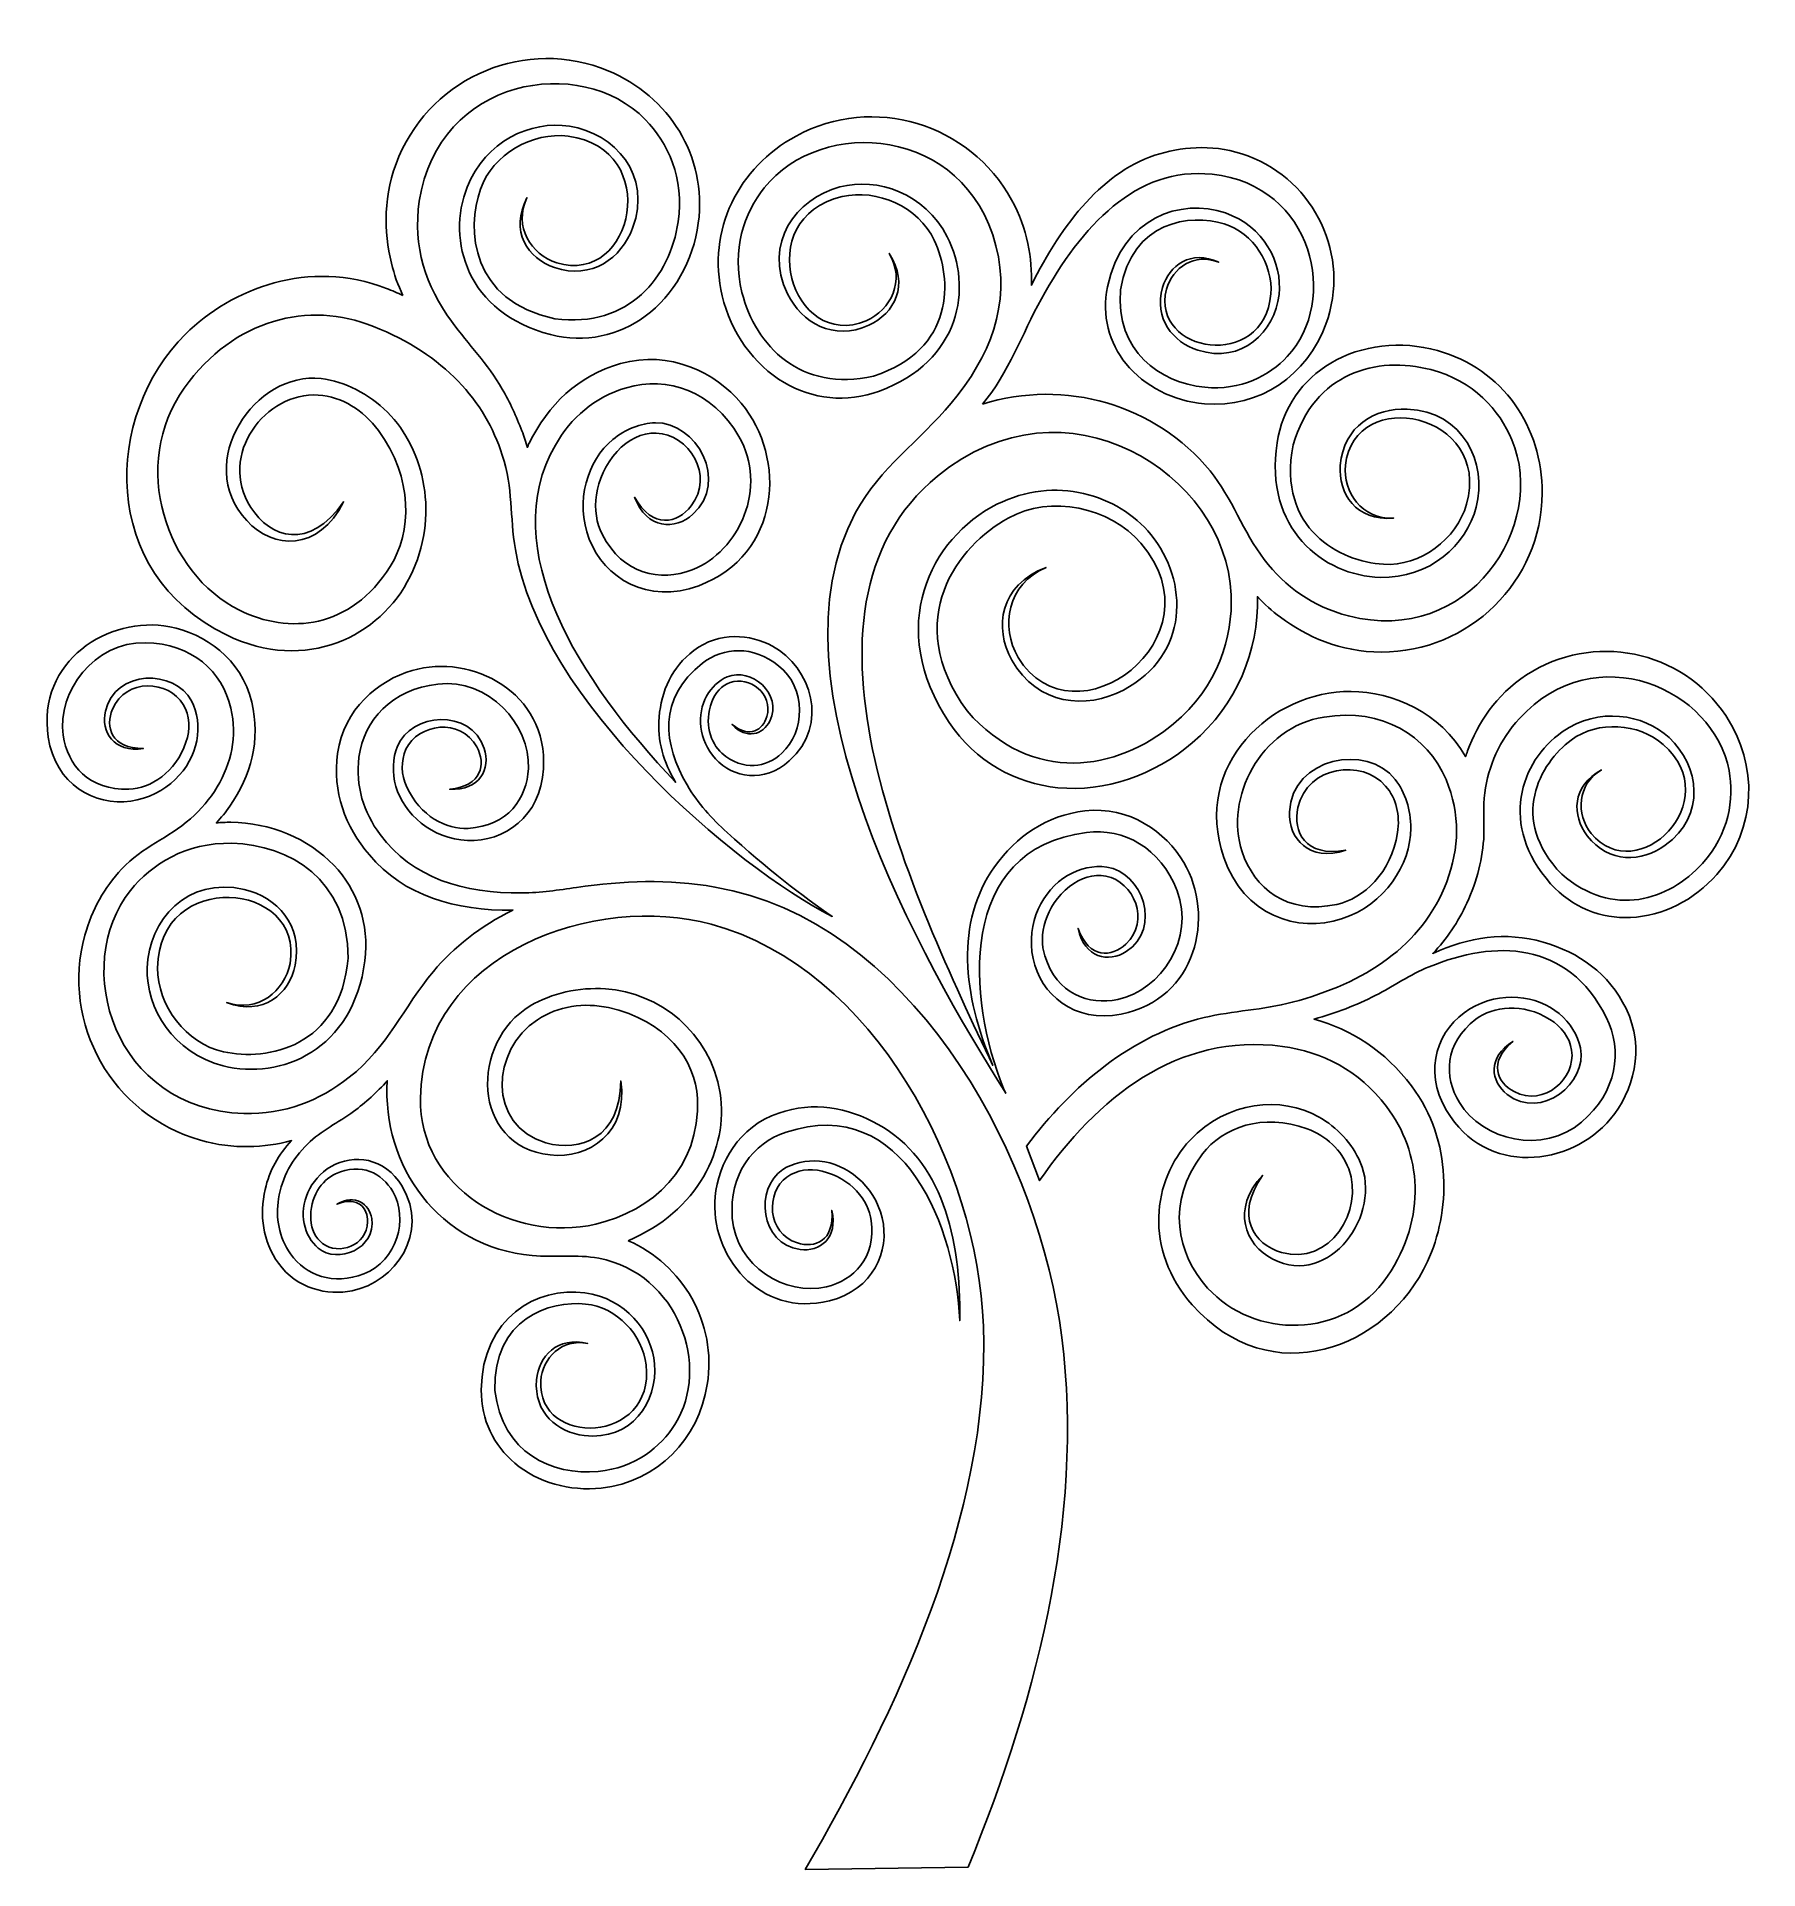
# Model space of a CAD drawing. Header units: centimetres. Extents: x -9.1 to 9.1, y -9.6 to 9.8.
import ezdxf

# ---------------------------------------------------------------- set-up
doc = ezdxf.new("R2010")
doc.units = ezdxf.units.CM
doc.header["$MEASUREMENT"] = 0
doc.layers.add('Camada 1', color=7, linetype='Continuous')

msp = doc.modelspace()

# ---------------------------------------------------------------- linework, layer by layer
at = {"layer": 'Camada 1'}
for points, knots in [([(-5.22925, 7.06088), (-5.28082, 7.16984), (-5.3213, 7.28292), (-5.349, 7.40016), (-5.349, 7.40016), (-5.42859, 7.7366), (-5.44195, 8.12197), (-5.27013, 8.52784), (-5.27013, 8.52784), (-4.91019, 9.37787), (-3.92255, 9.79448), (-3.06062, 9.43348), (-3.06062, 9.43348), (-2.4185, 9.16453), (-2.0147, 8.53681), (-2.10791, 7.82558), (-2.10791, 7.82558), (-2.16003, 7.42818), (-2.36691, 7.0631), (-2.66975, 6.84043), (-2.66975, 6.84043), (-2.94547, 6.63768), (-3.30202, 6.55418), (-3.66916, 6.64808), (-3.66916, 6.64808), (-4.55332, 6.87443), (-4.77046, 7.64275), (-4.54946, 8.20568), (-4.54946, 8.20568), (-4.35893, 8.69098), (-3.87771, 8.91244), (-3.46948, 8.84841), (-3.46948, 8.84841), (-2.99188, 8.77348), (-2.59405, 8.33401), (-2.80165, 7.77333), (-2.80165, 7.77333), (-2.91913, 7.45599), (-3.23377, 7.2231), (-3.62607, 7.35526), (-3.62607, 7.35526), (-3.90888, 7.45046), (-4.10264, 7.73954), (-3.91843, 8.09207), (-3.91843, 8.09207), (-4.06379, 7.7869), (-3.87422, 7.49348), (-3.60358, 7.40421), (-3.60358, 7.40421), (-2.78673, 7.15995), (-2.48524, 8.61383), (-3.48187, 8.74303), (-3.48187, 8.74303), (-3.86165, 8.79232), (-4.27887, 8.55285), (-4.40934, 8.18365), (-4.40934, 8.18365), (-4.56089, 7.75465), (-4.50906, 7.00395), (-3.62239, 6.81253), (-3.62239, 6.81253), (-2.83219, 6.71715), (-2.40695, 7.2565), (-2.32104, 7.83919), (-2.32104, 7.83919), (-2.25275, 8.30213), (-2.43203, 8.6762), (-2.66833, 8.91888), (-2.66833, 8.91888), (-3.34884, 9.61759), (-4.85567, 9.36222), (-5.05498, 8.05726), (-5.05498, 8.05726), (-5.12795, 7.57932), (-4.98611, 7.15836), (-4.71494, 6.78779), (-4.71494, 6.78779), (-4.52939, 6.53411), (-4.33794, 6.34795), (-4.17847, 6.07011), (-4.17847, 6.07011), (-4.09912, 5.93179), (-4.03033, 5.78494), (-3.97165, 5.63106), (-3.97165, 5.63106), (-3.9485, 5.57042), (-3.93006, 5.51231), (-3.91537, 5.45596), (-3.91537, 5.45596), (-3.90873, 5.47038), (-3.90259, 5.48485), (-3.8955, 5.49919), (-3.8955, 5.49919), (-3.69558, 5.9049), (-3.38176, 6.21322), (-2.93001, 6.34104), (-2.93001, 6.34104), (-2.40992, 6.48815), (-1.92615, 6.24674), (-1.65416, 5.92168), (-1.65416, 5.92168), (-1.17209, 5.3455), (-1.23628, 4.31852), (-2.10321, 3.9948), (-2.10321, 3.9948), (-2.64299, 3.79324), (-3.10217, 4.07698), (-3.25968, 4.48682), (-3.25968, 4.48682), (-3.41491, 4.89068), (-3.27765, 5.31835), (-3.01206, 5.53769), (-3.01206, 5.53769), (-2.87805, 5.64839), (-2.7161, 5.71184), (-2.56137, 5.7157), (-2.56137, 5.7157), (-2.12883, 5.7266), (-1.78011, 5.09716), (-2.16481, 4.74891), (-2.16481, 4.74891), (-2.3515, 4.57992), (-2.65141, 4.58884), (-2.7819, 4.93002), (-2.7819, 4.93002), (-2.58907, 4.58717), (-2.32679, 4.65252), (-2.18407, 4.83689), (-2.18407, 4.83689), (-1.93303, 5.16103), (-2.21119, 5.59802), (-2.55248, 5.60683), (-2.55248, 5.60683), (-2.708, 5.61085), (-2.85397, 5.53748), (-2.96452, 5.41403), (-2.96452, 5.41403), (-3.22154, 5.12706), (-3.24265, 4.77181), (-3.12369, 4.53874), (-3.12369, 4.53874), (-2.90385, 4.10797), (-2.50779, 4.03444), (-2.17151, 4.16396), (-2.17151, 4.16396), (-1.67338, 4.35581), (-1.36927, 5.0397), (-1.67928, 5.57146), (-1.67928, 5.57146), (-1.96077, 6.05414), (-2.43366, 6.21434), (-2.86824, 6.08658), (-2.86824, 6.08658), (-3.2082, 5.98665), (-3.45165, 5.76882), (-3.6182, 5.47926), (-3.6182, 5.47926), (-4.24545, 4.38881), (-3.3746, 2.9967), (-2.34828, 1.91977), (-2.34828, 1.91977), (-2.47592, 2.12956), (-2.54275, 2.35882), (-2.52203, 2.60586), (-2.52203, 2.60586), (-2.49872, 2.88513), (-2.38757, 3.13413), (-2.15598, 3.31029), (-2.15598, 3.31029), (-1.88933, 3.51293), (-1.55556, 3.48338), (-1.32503, 3.35754), (-1.32503, 3.35754), (-0.91641, 3.13444), (-0.72054, 2.52752), (-1.14726, 2.14432), (-1.14726, 2.14432), (-1.41295, 1.90577), (-1.74212, 1.96525), (-1.92585, 2.16591), (-1.92585, 2.16591), (-2.1069, 2.36371), (-2.12471, 2.6416), (-2.02121, 2.82824), (-2.02121, 2.82824), (-1.96898, 2.92243), (-1.8899, 2.99577), (-1.80161, 3.03308), (-1.80161, 3.03308), (-1.55457, 3.13738), (-1.2108, 2.85337), (-1.3538, 2.56535), (-1.3538, 2.56535), (-1.42312, 2.42557), (-1.59814, 2.36273), (-1.75075, 2.5299), (-1.75075, 2.5299), (-1.56181, 2.37589), (-1.42537, 2.47304), (-1.38475, 2.61179), (-1.38475, 2.61179), (-1.31344, 2.8556), (-1.5729, 3.0446), (-1.77186, 2.97236), (-1.77186, 2.97236), (-1.86237, 2.93939), (-1.92995, 2.86399), (-1.9658, 2.76773), (-1.9658, 2.76773), (-2.04896, 2.54392), (-1.98064, 2.33426), (-1.8592, 2.22676), (-1.8592, 2.22676), (-1.63475, 2.02814), (-1.3897, 2.07547), (-1.22502, 2.22639), (-1.22502, 2.22639), (-0.98121, 2.45004), (-0.96081, 2.91341), (-1.26013, 3.14984), (-1.26013, 3.14984), (-1.53188, 3.36444), (-1.84102, 3.34963), (-2.06269, 3.17746), (-2.06269, 3.17746), (-2.54005, 2.8067), (-2.4784, 2.31473), (-2.22697, 1.88992), (-2.22697, 1.88992), (-2.11079, 1.6936), (-1.969, 1.53842), (-1.80239, 1.38663), (-1.80239, 1.38663), (-1.39292, 1.01328), (-0.9957, 0.70557), (-0.69297, 0.50139), (-0.69297, 0.50139), (-1.72945, 1.03302), (-3.76796, 2.76207), (-4.04077, 4.37672), (-4.04077, 4.37672), (-4.10057, 4.73034), (-4.06331, 5.02032), (-4.17846, 5.37515), (-4.17846, 5.37515), (-4.36393, 5.94652), (-4.78425, 6.43274), (-5.54069, 6.73437), (-5.54069, 6.73437), (-6.22268, 7.00634), (-7.01016, 6.81938), (-7.53737, 6.08302), (-7.53737, 6.08302), (-8.11821, 5.27189), (-7.73094, 4.12206), (-6.95597, 3.73701), (-6.95597, 3.73701), (-6.43284, 3.47722), (-5.7826, 3.5359), (-5.36265, 4.19776), (-5.36265, 4.19776), (-5.13535, 4.55595), (-5.11561, 5.13237), (-5.48692, 5.63447), (-5.48692, 5.63447), (-5.64678, 5.85037), (-5.87125, 5.99089), (-6.12279, 6.00796), (-6.12279, 6.00796), (-6.675, 6.04537), (-7.18993, 5.38233), (-6.83394, 4.8212), (-6.83394, 4.8212), (-6.6314, 4.50206), (-6.21804, 4.35675), (-5.85496, 4.88094), (-5.85496, 4.88094), (-6.11729, 4.35019), (-6.60262, 4.38117), (-6.87821, 4.68203), (-6.87821, 4.68203), (-7.44646, 5.30227), (-6.78849, 6.2653), (-6.09192, 6.18243), (-6.09192, 6.18243), (-5.84295, 6.15266), (-5.59117, 6.02577), (-5.39162, 5.82678), (-5.39162, 5.82678), (-4.99612, 5.43266), (-4.83941, 4.72169), (-5.15111, 4.09339), (-5.15111, 4.09339), (-5.46721, 3.45574), (-6.25119, 3.06747), (-7.0918, 3.47432), (-7.0918, 3.47432), (-8.442, 4.12803), (-8.39003, 5.79501), (-7.52495, 6.65194), (-7.52495, 6.65194), (-7.03679, 7.13536), (-6.21947, 7.45178), (-5.40249, 7.13568), (-5.40249, 7.13568), (-5.343, 7.11261), (-5.28529, 7.08761), (-5.22925, 7.06088)], [0, 0, 0, 0, 0.01282051, 0.01282051, 0.01282051, 0.01282051, 0.02564103, 0.02564103, 0.02564103, 0.02564103, 0.03846154, 0.03846154, 0.03846154, 0.03846154, 0.05128205, 0.05128205, 0.05128205, 0.05128205, 0.06410256, 0.06410256, 0.06410256, 0.06410256, 0.07692308, 0.07692308, 0.07692308, 0.07692308, 0.08974359, 0.08974359, 0.08974359, 0.08974359, 0.1025641, 0.1025641, 0.1025641, 0.1025641, 0.11538462, 0.11538462, 0.11538462, 0.11538462, 0.12820513, 0.12820513, 0.12820513, 0.12820513, 0.14102564, 0.14102564, 0.14102564, 0.14102564, 0.15384615, 0.15384615, 0.15384615, 0.15384615, 0.16666667, 0.16666667, 0.16666667, 0.16666667, 0.17948718, 0.17948718, 0.17948718, 0.17948718, 0.19230769, 0.19230769, 0.19230769, 0.19230769, 0.20512821, 0.20512821, 0.20512821, 0.20512821, 0.21794872, 0.21794872, 0.21794872, 0.21794872, 0.23076923, 0.23076923, 0.23076923, 0.23076923, 0.24358974, 0.24358974, 0.24358974, 0.24358974, 0.25641026, 0.25641026, 0.25641026, 0.25641026, 0.26923077, 0.26923077, 0.26923077, 0.26923077, 0.28205128, 0.28205128, 0.28205128, 0.28205128, 0.29487179, 0.29487179, 0.29487179, 0.29487179, 0.30769231, 0.30769231, 0.30769231, 0.30769231, 0.32051282, 0.32051282, 0.32051282, 0.32051282, 0.33333333, 0.33333333, 0.33333333, 0.33333333, 0.34615385, 0.34615385, 0.34615385, 0.34615385, 0.35897436, 0.35897436, 0.35897436, 0.35897436, 0.37179487, 0.37179487, 0.37179487, 0.37179487, 0.38461538, 0.38461538, 0.38461538, 0.38461538, 0.3974359, 0.3974359, 0.3974359, 0.3974359, 0.41025641, 0.41025641, 0.41025641, 0.41025641, 0.42307692, 0.42307692, 0.42307692, 0.42307692, 0.43589744, 0.43589744, 0.43589744, 0.43589744, 0.44871795, 0.44871795, 0.44871795, 0.44871795, 0.46153846, 0.46153846, 0.46153846, 0.46153846, 0.47435897, 0.47435897, 0.47435897, 0.47435897, 0.48717949, 0.48717949, 0.48717949, 0.48717949, 0.5, 0.5, 0.5, 0.5, 0.51282051, 0.51282051, 0.51282051, 0.51282051, 0.52564103, 0.52564103, 0.52564103, 0.52564103, 0.53846154, 0.53846154, 0.53846154, 0.53846154, 0.55128205, 0.55128205, 0.55128205, 0.55128205, 0.56410256, 0.56410256, 0.56410256, 0.56410256, 0.57692308, 0.57692308, 0.57692308, 0.57692308, 0.58974359, 0.58974359, 0.58974359, 0.58974359, 0.6025641, 0.6025641, 0.6025641, 0.6025641, 0.61538462, 0.61538462, 0.61538462, 0.61538462, 0.62820513, 0.62820513, 0.62820513, 0.62820513, 0.64102564, 0.64102564, 0.64102564, 0.64102564, 0.65384615, 0.65384615, 0.65384615, 0.65384615, 0.66666667, 0.66666667, 0.66666667, 0.66666667, 0.67948718, 0.67948718, 0.67948718, 0.67948718, 0.69230769, 0.69230769, 0.69230769, 0.69230769, 0.70512821, 0.70512821, 0.70512821, 0.70512821, 0.71794872, 0.71794872, 0.71794872, 0.71794872, 0.73076923, 0.73076923, 0.73076923, 0.73076923, 0.74358974, 0.74358974, 0.74358974, 0.74358974, 0.75641026, 0.75641026, 0.75641026, 0.75641026, 0.76923077, 0.76923077, 0.76923077, 0.76923077, 0.78205128, 0.78205128, 0.78205128, 0.78205128, 0.79487179, 0.79487179, 0.79487179, 0.79487179, 0.80769231, 0.80769231, 0.80769231, 0.80769231, 0.82051282, 0.82051282, 0.82051282, 0.82051282, 0.83333333, 0.83333333, 0.83333333, 0.83333333, 0.84615385, 0.84615385, 0.84615385, 0.84615385, 0.85897436, 0.85897436, 0.85897436, 0.85897436, 0.87179487, 0.87179487, 0.87179487, 0.87179487, 0.88461538, 0.88461538, 0.88461538, 0.88461538, 0.8974359, 0.8974359, 0.8974359, 0.8974359, 0.91025641, 0.91025641, 0.91025641, 0.91025641, 0.92307692, 0.92307692, 0.92307692, 0.92307692, 0.93589744, 0.93589744, 0.93589744, 0.93589744, 0.94871795, 0.94871795, 0.94871795, 0.94871795, 0.96153846, 0.96153846, 0.96153846, 0.96153846, 0.97435897, 0.97435897, 0.97435897, 0.97435897, 1, 1, 1, 1]), ([(0.89342, 5.911), (1.17483, 6.25051), (1.30688, 6.6463), (1.51641, 7.02569), (1.51641, 7.02569), (1.93988, 7.7924), (2.51569, 8.42687), (3.31828, 8.34128), (3.31828, 8.34128), (4.39572, 8.22642), (4.66128, 7.00037), (4.11362, 6.41652), (4.11362, 6.41652), (3.92341, 6.21372), (3.62343, 6.05293), (3.24129, 6.09166), (3.24129, 6.09166), (2.76028, 6.14042), (2.30231, 6.46901), (2.35115, 7.12041), (2.35115, 7.12041), (2.47516, 7.85452), (3.08868, 7.92493), (3.4461, 7.81671), (3.4461, 7.81671), (3.75363, 7.72347), (3.96553, 7.39018), (3.93926, 7.07701), (3.93926, 7.07701), (3.87036, 6.25506), (2.66717, 6.44817), (2.83695, 7.12694), (2.83695, 7.12694), (2.90016, 7.35218), (3.13365, 7.5185), (3.38929, 7.41068), (3.38929, 7.41068), (3.09335, 7.54858), (2.86367, 7.37901), (2.79604, 7.14369), (2.79604, 7.14369), (2.70222, 6.81706), (2.90492, 6.56769), (3.16939, 6.48321), (3.16939, 6.48321), (3.63694, 6.33383), (3.98235, 6.67641), (4.02606, 7.07069), (4.02606, 7.07069), (4.06342, 7.40785), (3.8639, 7.79409), (3.459, 7.93231), (3.459, 7.93231), (2.98915, 8.09257), (2.36722, 7.88606), (2.21464, 7.15266), (2.21464, 7.15266), (2.15125, 6.8482), (2.23287, 6.55899), (2.40937, 6.34042), (2.40937, 6.34042), (2.60323, 6.10042), (2.91039, 5.94437), (3.23807, 5.91648), (3.23807, 5.91648), (3.82476, 5.86634), (4.32434, 6.2208), (4.52101, 6.75735), (4.52101, 6.75735), (4.7848, 7.47728), (4.40658, 8.27175), (3.69622, 8.53516), (3.69622, 8.53516), (3.3571, 8.66094), (3.04164, 8.63575), (2.76872, 8.55797), (2.76872, 8.55797), (2.17566, 8.38898), (1.7343, 7.82089), (1.41032, 7.1678), (1.41032, 7.1678), (1.4208, 7.45405), (1.37119, 7.76242), (1.2014, 8.07178), (1.2014, 8.07178), (0.75963, 8.87633), (-0.25942, 9.18896), (-1.0756, 8.74509), (-1.0756, 8.74509), (-1.68374, 8.41431), (-2.02008, 7.75258), (-1.85609, 7.05853), (-1.85609, 7.05853), (-1.7646, 6.67065), (-1.52314, 6.33032), (-1.20106, 6.14053), (-1.20106, 6.14053), (-0.9079, 5.9677), (-0.54661, 5.92106), (-0.19297, 6.05099), (-0.19297, 6.05099), (0.65883, 6.36394), (0.7962, 7.14592), (0.52093, 7.68051), (0.52093, 7.68051), (0.28352, 8.14136), (-0.21493, 8.31199), (-0.61236, 8.20743), (-0.61236, 8.20743), (-1.07715, 8.08522), (-1.42646, 7.61045), (-1.16457, 7.07665), (-1.16457, 7.07665), (-1.01635, 6.77458), (-0.68163, 6.57593), (-0.30684, 6.74619), (-0.30684, 6.74619), (-0.03678, 6.86888), (0.12581, 7.17434), (-0.09184, 7.50462), (-0.09184, 7.50462), (0.08257, 7.21734), (-0.0753, 6.90796), (-0.33407, 6.79236), (-0.33407, 6.79236), (-1.11753, 6.46838), (-1.56224, 7.87625), (-0.58934, 8.10459), (-0.58934, 8.10459), (-0.21863, 8.19151), (0.21838, 7.99664), (0.38443, 7.64456), (0.38443, 7.64456), (0.57758, 7.23549), (0.60202, 6.48764), (-0.25581, 6.20885), (-0.25581, 6.20885), (-1.02786, 6.03491), (-1.50292, 6.52561), (-1.64659, 7.09335), (-1.64659, 7.09335), (-1.76078, 7.54446), (-1.62119, 7.93258), (-1.41183, 8.19645), (-1.41183, 8.19645), (-0.80903, 8.95623), (0.70735, 8.85542), (1.03594, 7.5845), (1.03594, 7.5845), (1.19535, 6.96813), (0.97186, 6.41279), (0.56369, 5.92273), (0.56369, 5.92273), (0.22608, 5.51747), (-0.18574, 5.24664), (-0.44654, 4.76732), (-0.44654, 4.76732), (-1.42164, 2.97556), (0.26813, 0.0181), (1.13863, -1.36559), (1.13863, -1.36559), (1.13863, -1.36559), (1.11561, -1.31564), (1.11561, -1.31564), (1.11561, -1.31564), (0.73374, -0.37349), (0.61417, 1.21576), (1.99281, 1.38721), (1.99281, 1.38721), (2.38691, 1.43626), (2.77336, 1.23063), (2.94862, 0.77316), (2.94862, 0.77316), (3.14158, 0.26916), (2.78159, -0.27948), (2.32333, -0.375), (2.32333, -0.375), (2.01406, -0.43945), (1.68177, -0.31978), (1.55252, 0.08405), (1.55252, 0.08405), (1.48259, 0.3026), (1.55109, 0.60703), (1.81419, 0.8189), (1.81419, 0.8189), (1.9273, 0.91008), (2.06406, 0.95283), (2.19799, 0.92743), (2.19799, 0.92743), (2.49213, 0.8715), (2.67093, 0.45396), (2.40778, 0.20903), (2.40778, 0.20903), (2.25821, 0.06978), (2.02204, 0.05031), (1.90359, 0.37429), (1.90359, 0.37429), (1.96839, 0.06057), (2.22659, 0.01041), (2.41204, 0.13016), (2.41204, 0.13016), (2.79423, 0.37704), (2.58164, 0.97098), (2.2058, 1.02284), (2.2058, 1.02284), (2.07142, 1.04144), (1.92217, 1.00948), (1.79056, 0.93264), (1.79056, 0.93264), (1.52971, 0.78048), (1.35045, 0.42977), (1.42755, 0.05835), (1.42755, 0.05835), (1.50579, -0.31858), (1.86295, -0.62898), (2.35857, -0.53109), (2.35857, -0.53109), (3.15452, -0.37372), (3.35544, 0.50579), (3.01995, 1.07258), (3.01995, 1.07258), (2.83061, 1.39238), (2.44617, 1.66972), (1.9753, 1.61609), (1.9753, 1.61609), (1.56636, 1.56944), (1.25114, 1.34717), (1.02074, 1.02446), (1.02074, 1.02446), (0.60275, 0.4391), (0.68631, -0.32171), (1.00206, -1.07234), (1.00206, -1.07234), (0.18735, 0.66349), (-1.31, 3.72977), (0.41987, 5.15357), (0.41987, 5.15357), (1.76321, 6.25924), (3.46689, 5.18458), (3.52028, 3.90029), (3.52028, 3.90029), (3.53885, 3.4542), (3.38574, 2.92935), (2.91145, 2.53504), (2.91145, 2.53504), (2.31476, 2.0386), (1.42296, 1.88334), (0.73139, 2.67186), (0.73139, 2.67186), (0.02953, 3.63963), (0.63889, 4.42205), (1.16486, 4.70981), (1.16486, 4.70981), (1.61754, 4.95743), (2.23777, 4.82551), (2.56715, 4.44324), (2.56715, 4.44324), (3.43178, 3.43975), (1.85714, 2.27794), (1.27019, 3.236), (1.27019, 3.236), (1.08308, 3.56176), (1.1551, 4.01649), (1.56621, 4.18821), (1.56621, 4.18821), (1.07528, 4.00414), (1.01138, 3.54996), (1.20505, 3.20788), (1.20505, 3.20788), (1.47397, 2.73309), (1.98756, 2.68493), (2.38205, 2.89303), (2.38205, 2.89303), (3.07896, 3.26085), (3.07497, 4.04206), (2.67214, 4.53559), (2.67214, 4.53559), (2.32763, 4.95755), (1.66058, 5.16345), (1.04678, 4.8547), (1.04678, 4.8547), (0.33476, 4.49656), (-0.12792, 3.55136), (0.5409, 2.55166), (0.5409, 2.55166), (0.81858, 2.13656), (1.24205, 1.90491), (1.69094, 1.86144), (1.69094, 1.86144), (2.18407, 1.81355), (2.70826, 1.99005), (3.1089, 2.33425), (3.1089, 2.33425), (3.58335, 2.74181), (3.8119, 3.30493), (3.79827, 3.87936), (3.79827, 3.87936), (3.8719, 3.79964), (3.95236, 3.72701), (4.03994, 3.66267), (4.03994, 3.66267), (4.31831, 3.45783), (4.66772, 3.29471), (5.10843, 3.29403), (5.10843, 3.29403), (6.03159, 3.29265), (6.80139, 4.03851), (6.80645, 4.97289), (6.80645, 4.97289), (6.81026, 5.66909), (6.39068, 6.28636), (5.69964, 6.47887), (5.69964, 6.47887), (5.31351, 6.58637), (4.8966, 6.53893), (4.57318, 6.34729), (4.57318, 6.34729), (4.27867, 6.17296), (4.06224, 5.87739), (4.00515, 5.50285), (4.00515, 5.50285), (3.86733, 4.60067), (4.48952, 4.10016), (5.09399, 4.08331), (5.09399, 4.08331), (5.61519, 4.06876), (6.00733, 4.42489), (6.10806, 4.8257), (6.10806, 4.8257), (6.22604, 5.29449), (5.97733, 5.83257), (5.38009, 5.86091), (5.38009, 5.86091), (5.04203, 5.87697), (4.70461, 5.67851), (4.67265, 5.26581), (4.67265, 5.26581), (4.64966, 4.96834), (4.83995, 4.6769), (5.23634, 4.70847), (5.23634, 4.70847), (4.89873, 4.69413), (4.70275, 4.9834), (4.72657, 5.2674), (4.72657, 5.2674), (4.82137, 6.11468), (6.27737, 5.82321), (6.00625, 4.85544), (6.00625, 4.85544), (5.90304, 4.48666), (5.51942, 4.19639), (5.12849, 4.22086), (5.12849, 4.22086), (4.67441, 4.24922), (4.0038, 4.59069), (4.17464, 5.48157), (4.17464, 5.48157), (4.3961, 6.24611), (5.05882, 6.42634), (5.6286, 6.27744), (5.6286, 6.27744), (6.08146, 6.15909), (6.35552, 5.84778), (6.48633, 5.53531), (6.48633, 5.53531), (6.86307, 4.63567), (6.03844, 3.3489), (4.75955, 3.67619), (4.75955, 3.67619), (4.38069, 3.77311), (4.09113, 3.9848), (3.86994, 4.27097), (3.86994, 4.27097), (3.6428, 4.56492), (3.53543, 4.91899), (3.29722, 5.20802), (3.29722, 5.20802), (2.72227, 5.90574), (1.76337, 6.18911), (0.89342, 5.911)], [0, 0, 0, 0, 0.01041667, 0.01041667, 0.01041667, 0.01041667, 0.02083333, 0.02083333, 0.02083333, 0.02083333, 0.03125, 0.03125, 0.03125, 0.03125, 0.04166667, 0.04166667, 0.04166667, 0.04166667, 0.05208333, 0.05208333, 0.05208333, 0.05208333, 0.0625, 0.0625, 0.0625, 0.0625, 0.07291667, 0.07291667, 0.07291667, 0.07291667, 0.08333333, 0.08333333, 0.08333333, 0.08333333, 0.09375, 0.09375, 0.09375, 0.09375, 0.10416667, 0.10416667, 0.10416667, 0.10416667, 0.11458333, 0.11458333, 0.11458333, 0.11458333, 0.125, 0.125, 0.125, 0.125, 0.13541667, 0.13541667, 0.13541667, 0.13541667, 0.14583333, 0.14583333, 0.14583333, 0.14583333, 0.15625, 0.15625, 0.15625, 0.15625, 0.16666667, 0.16666667, 0.16666667, 0.16666667, 0.17708333, 0.17708333, 0.17708333, 0.17708333, 0.1875, 0.1875, 0.1875, 0.1875, 0.19791667, 0.19791667, 0.19791667, 0.19791667, 0.20833333, 0.20833333, 0.20833333, 0.20833333, 0.21875, 0.21875, 0.21875, 0.21875, 0.22916667, 0.22916667, 0.22916667, 0.22916667, 0.23958333, 0.23958333, 0.23958333, 0.23958333, 0.25, 0.25, 0.25, 0.25, 0.26041667, 0.26041667, 0.26041667, 0.26041667, 0.27083333, 0.27083333, 0.27083333, 0.27083333, 0.28125, 0.28125, 0.28125, 0.28125, 0.29166667, 0.29166667, 0.29166667, 0.29166667, 0.30208333, 0.30208333, 0.30208333, 0.30208333, 0.3125, 0.3125, 0.3125, 0.3125, 0.32291667, 0.32291667, 0.32291667, 0.32291667, 0.33333333, 0.33333333, 0.33333333, 0.33333333, 0.34375, 0.34375, 0.34375, 0.34375, 0.35416667, 0.35416667, 0.35416667, 0.35416667, 0.36458333, 0.36458333, 0.36458333, 0.36458333, 0.375, 0.375, 0.375, 0.375, 0.38541667, 0.38541667, 0.38541667, 0.38541667, 0.39583333, 0.39583333, 0.39583333, 0.39583333, 0.40625, 0.40625, 0.40625, 0.40625, 0.41666667, 0.41666667, 0.41666667, 0.41666667, 0.42708333, 0.42708333, 0.42708333, 0.42708333, 0.4375, 0.4375, 0.4375, 0.4375, 0.44791667, 0.44791667, 0.44791667, 0.44791667, 0.45833333, 0.45833333, 0.45833333, 0.45833333, 0.46875, 0.46875, 0.46875, 0.46875, 0.47916667, 0.47916667, 0.47916667, 0.47916667, 0.48958333, 0.48958333, 0.48958333, 0.48958333, 0.5, 0.5, 0.5, 0.5, 0.51041667, 0.51041667, 0.51041667, 0.51041667, 0.52083333, 0.52083333, 0.52083333, 0.52083333, 0.53125, 0.53125, 0.53125, 0.53125, 0.54166667, 0.54166667, 0.54166667, 0.54166667, 0.55208333, 0.55208333, 0.55208333, 0.55208333, 0.5625, 0.5625, 0.5625, 0.5625, 0.57291667, 0.57291667, 0.57291667, 0.57291667, 0.58333333, 0.58333333, 0.58333333, 0.58333333, 0.59375, 0.59375, 0.59375, 0.59375, 0.60416667, 0.60416667, 0.60416667, 0.60416667, 0.61458333, 0.61458333, 0.61458333, 0.61458333, 0.625, 0.625, 0.625, 0.625, 0.63541667, 0.63541667, 0.63541667, 0.63541667, 0.64583333, 0.64583333, 0.64583333, 0.64583333, 0.65625, 0.65625, 0.65625, 0.65625, 0.66666667, 0.66666667, 0.66666667, 0.66666667, 0.67708333, 0.67708333, 0.67708333, 0.67708333, 0.6875, 0.6875, 0.6875, 0.6875, 0.69791667, 0.69791667, 0.69791667, 0.69791667, 0.70833333, 0.70833333, 0.70833333, 0.70833333, 0.71875, 0.71875, 0.71875, 0.71875, 0.72916667, 0.72916667, 0.72916667, 0.72916667, 0.73958333, 0.73958333, 0.73958333, 0.73958333, 0.75, 0.75, 0.75, 0.75, 0.76041667, 0.76041667, 0.76041667, 0.76041667, 0.77083333, 0.77083333, 0.77083333, 0.77083333, 0.78125, 0.78125, 0.78125, 0.78125, 0.79166667, 0.79166667, 0.79166667, 0.79166667, 0.80208333, 0.80208333, 0.80208333, 0.80208333, 0.8125, 0.8125, 0.8125, 0.8125, 0.82291667, 0.82291667, 0.82291667, 0.82291667, 0.83333333, 0.83333333, 0.83333333, 0.83333333, 0.84375, 0.84375, 0.84375, 0.84375, 0.85416667, 0.85416667, 0.85416667, 0.85416667, 0.86458333, 0.86458333, 0.86458333, 0.86458333, 0.875, 0.875, 0.875, 0.875, 0.88541667, 0.88541667, 0.88541667, 0.88541667, 0.89583333, 0.89583333, 0.89583333, 0.89583333, 0.90625, 0.90625, 0.90625, 0.90625, 0.91666667, 0.91666667, 0.91666667, 0.91666667, 0.92708333, 0.92708333, 0.92708333, 0.92708333, 0.9375, 0.9375, 0.9375, 0.9375, 0.94791667, 0.94791667, 0.94791667, 0.94791667, 0.95833333, 0.95833333, 0.95833333, 0.95833333, 0.96875, 0.96875, 0.96875, 0.96875, 0.97916667, 0.97916667, 0.97916667, 0.97916667, 1, 1, 1, 1]), ([(-2.84977, -2.92328), (-2.27459, -3.17421), (-1.90973, -3.78976), (-2.01342, -4.44212), (-2.01342, -4.44212), (-2.10502, -5.01804), (-2.53571, -5.47116), (-3.13311, -5.53628), (-3.13311, -5.53628), (-3.46678, -5.57266), (-3.80497, -5.4767), (-4.04627, -5.27437), (-4.04627, -5.27437), (-4.26593, -5.09017), (-4.40457, -4.81656), (-4.40092, -4.49914), (-4.40092, -4.49914), (-4.39208, -3.73479), (-3.80981, -3.40567), (-3.30785, -3.47393), (-3.30785, -3.47393), (-2.87518, -3.5328), (-2.59951, -3.88049), (-2.57064, -4.22543), (-2.57064, -4.22543), (-2.53691, -4.62897), (-2.81564, -5.03987), (-3.31309, -4.98209), (-3.31309, -4.98209), (-3.59477, -4.94944), (-3.84668, -4.73947), (-3.81688, -4.39397), (-3.81688, -4.39397), (-3.79545, -4.14497), (-3.5986, -3.93005), (-3.27515, -4.00998), (-3.27515, -4.00998), (-3.55235, -3.95217), (-3.75362, -4.16471), (-3.77257, -4.40265), (-3.77257, -4.40265), (-3.80943, -5.11581), (-2.56639, -5.07289), (-2.65883, -4.23623), (-2.65883, -4.23623), (-2.69402, -3.91738), (-2.97165, -3.62528), (-3.29801, -3.59237), (-3.29801, -3.59237), (-3.67721, -3.55403), (-4.27789, -3.74506), (-4.25784, -4.50463), (-4.25784, -4.50463), (-4.17876, -5.16664), (-3.65552, -5.40575), (-3.16429, -5.36016), (-3.16429, -5.36016), (-2.77398, -5.32394), (-2.50508, -5.10381), (-2.35445, -4.8634), (-2.35445, -4.8634), (-1.97268, -4.25406), (-2.31966, -3.27026), (-3.15947, -3.10916), (-3.15947, -3.10916), (-3.39209, -3.06463), (-3.62791, -3.10252), (-3.86212, -3.08093), (-3.86212, -3.08093), (-4.8578, -2.98888), (-5.45224, -2.12237), (-5.39326, -1.23438), (-5.39326, -1.23438), (-5.50367, -1.35619), (-5.62207, -1.46515), (-5.74899, -1.55791), (-5.74899, -1.55791), (-5.91258, -1.67753), (-6.08853, -1.75815), (-6.23574, -1.90261), (-6.23574, -1.90261), (-6.39669, -2.06051), (-6.50651, -2.25109), (-6.54186, -2.48009), (-6.54186, -2.48009), (-6.57337, -2.68411), (-6.54006, -2.88337), (-6.41452, -3.06297), (-6.41452, -3.06297), (-6.25413, -3.2925), (-5.96393, -3.39791), (-5.64165, -3.27363), (-5.64165, -3.27363), (-5.28653, -3.13679), (-5.1691, -2.68914), (-5.33542, -2.40413), (-5.33542, -2.40413), (-5.44771, -2.21162), (-5.66726, -2.09414), (-5.93981, -2.21712), (-5.93981, -2.21712), (-6.08732, -2.28369), (-6.21434, -2.46329), (-6.20119, -2.70104), (-6.20119, -2.70104), (-6.1955, -2.80335), (-6.15341, -2.89524), (-6.07678, -2.9534), (-6.07678, -2.9534), (-5.90866, -3.08093), (-5.60548, -2.97756), (-5.60146, -2.72414), (-5.60146, -2.72414), (-5.59916, -2.57994), (-5.70052, -2.44707), (-5.92605, -2.53798), (-5.92605, -2.53798), (-5.73124, -2.42381), (-5.58302, -2.53541), (-5.55823, -2.689), (-5.55823, -2.689), (-5.50701, -3.00581), (-5.91854, -3.17485), (-6.12312, -3.00253), (-6.12312, -3.00253), (-6.19633, -2.94083), (-6.25001, -2.84764), (-6.27192, -2.74247), (-6.27192, -2.74247), (-6.31539, -2.53393), (-6.21638, -2.27455), (-5.98543, -2.13948), (-5.98543, -2.13948), (-5.75109, -2.00253), (-5.41986, -2.04301), (-5.23711, -2.34882), (-5.23711, -2.34882), (-4.94369, -2.8401), (-5.30953, -3.36056), (-5.7648, -3.45237), (-5.7648, -3.45237), (-6.02168, -3.50423), (-6.3485, -3.43388), (-6.5427, -3.16194), (-6.5427, -3.16194), (-6.71132, -2.92567), (-6.74376, -2.65561), (-6.68348, -2.38253), (-6.68348, -2.38253), (-6.63932, -2.18224), (-6.54127, -2.01132), (-6.40434, -1.8663), (-6.40434, -1.8663), (-6.69202, -1.94208), (-7.01545, -1.96189), (-7.36734, -1.86188), (-7.36734, -1.86188), (-8.29185, -1.59907), (-8.84924, -0.63194), (-8.58694, 0.30511), (-8.58694, 0.30511), (-8.5122, 0.57189), (-8.37879, 0.80949), (-8.20083, 1.00094), (-8.20083, 1.00094), (-7.97477, 1.24401), (-7.71085, 1.32199), (-7.47159, 1.53373), (-7.47159, 1.53373), (-7.36248, 1.63038), (-7.26635, 1.74317), (-7.19095, 1.86893), (-7.19095, 1.86893), (-7.04043, 2.12005), (-6.97762, 2.39955), (-7.0463, 2.70255), (-7.0463, 2.70255), (-7.13412, 3.08985), (-7.45884, 3.38356), (-7.94861, 3.3928), (-7.94861, 3.3928), (-8.48817, 3.40307), (-8.88187, 2.87803), (-8.81605, 2.41469), (-8.81605, 2.41469), (-8.77147, 2.10182), (-8.54602, 1.83009), (-8.12234, 1.84576), (-8.12234, 1.84576), (-7.89303, 1.85425), (-7.63006, 2.0221), (-7.5201, 2.34151), (-7.5201, 2.34151), (-7.47287, 2.47893), (-7.47904, 2.62202), (-7.54846, 2.73939), (-7.54846, 2.73939), (-7.70107, 2.99694), (-8.15446, 3.02324), (-8.29541, 2.69261), (-8.29541, 2.69261), (-8.37553, 2.50452), (-8.31361, 2.27579), (-7.9687, 2.27454), (-7.9687, 2.27454), (-8.28567, 2.22877), (-8.42063, 2.45462), (-8.37097, 2.66967), (-8.37097, 2.66967), (-8.26873, 3.11301), (-7.63784, 3.11491), (-7.46133, 2.77908), (-7.46133, 2.77908), (-7.39825, 2.65901), (-7.37764, 2.50786), (-7.40511, 2.35792), (-7.40511, 2.35792), (-7.45956, 2.06085), (-7.72846, 1.77316), (-8.10401, 1.71945), (-8.10401, 1.71945), (-8.48504, 1.665), (-8.8984, 1.89532), (-8.9747, 2.39469), (-8.9747, 2.39469), (-9.0972, 3.19683), (-8.33827, 3.68459), (-7.69121, 3.56163), (-7.69121, 3.56163), (-7.32616, 3.49228), (-6.93461, 3.22495), (-6.82507, 2.76396), (-6.82507, 2.76396), (-6.73006, 2.36346), (-6.83198, 1.99143), (-7.05722, 1.66507), (-7.05722, 1.66507), (-7.10064, 1.60213), (-7.14787, 1.54381), (-7.19859, 1.48989), (-7.19859, 1.48989), (-7.14906, 1.49423), (-7.09879, 1.49627), (-7.0477, 1.49592), (-7.0477, 1.49592), (-6.63043, 1.49309), (-6.22638, 1.32622), (-5.95748, 1.04182), (-5.95748, 1.04182), (-5.71263, 0.78298), (-5.58058, 0.42521), (-5.63045, 0.03378), (-5.63045, 0.03378), (-5.75078, -0.90885), (-6.51699, -1.23204), (-7.12701, -1.07588), (-7.12701, -1.07588), (-7.65303, -0.94123), (-7.94359, -0.47244), (-7.92981, -0.04218), (-7.92981, -0.04218), (-7.91383, 0.46079), (-7.51068, 0.92842), (-6.90466, 0.78573), (-6.90466, 0.78573), (-6.56157, 0.70508), (-6.28059, 0.40989), (-6.36679, -0.01244), (-6.36679, -0.01244), (-6.42897, -0.31684), (-6.70268, -0.55433), (-7.09064, -0.40926), (-7.09064, -0.40926), (-6.75666, -0.52025), (-6.47776, -0.28655), (-6.42021, 0.00457), (-6.42021, 0.00457), (-6.2727, 0.88), (-7.81377, 1.00483), (-7.81941, -0.04163), (-7.81941, -0.04163), (-7.82158, -0.4403), (-7.52054, -0.84086), (-7.12223, -0.92822), (-7.12223, -0.92822), (-6.65942, -1.02977), (-5.89044, -0.8798), (-5.80638, 0.06103), (-5.80638, 0.06103), (-5.80929, 0.88973), (-6.42114, 1.25999), (-7.03434, 1.27399), (-7.03434, 1.27399), (-7.52144, 1.28505), (-7.88503, 1.05182), (-8.10543, 0.77641), (-8.10543, 0.77641), (-8.74014, -0.01644), (-8.28283, -1.54078), (-6.90869, -1.57928), (-6.90869, -1.57928), (-6.4776, -1.59132), (-6.11005, -1.4458), (-5.79466, -1.19767), (-5.79466, -1.19767), (-5.38323, -0.87414), (-5.22567, -0.45946), (-4.90648, -0.0797), (-4.90648, -0.0797), (-4.69275, 0.17451), (-4.41137, 0.39996), (-4.06717, 0.56789), (-4.06717, 0.56789), (-4.67449, 0.55905), (-5.21962, 0.71881), (-5.58302, 1.15106), (-5.58302, 1.15106), (-5.83821, 1.45448), (-5.97505, 1.81519), (-5.91841, 2.22291), (-5.91841, 2.22291), (-5.85316, 2.69228), (-5.48881, 2.99555), (-5.13194, 3.09929), (-5.13194, 3.09929), (-4.49953, 3.28315), (-3.69769, 2.86958), (-3.74346, 2.05953), (-3.74346, 2.05953), (-3.77198, 1.55515), (-4.16158, 1.28652), (-4.5461, 1.30457), (-4.5461, 1.30457), (-4.92504, 1.32235), (-5.22002, 1.58331), (-5.30241, 1.87382), (-5.30241, 1.87382), (-5.34403, 2.02048), (-5.33792, 2.17283), (-5.28648, 2.2984), (-5.28648, 2.2984), (-5.14268, 2.6495), (-4.51443, 2.70753), (-4.37055, 2.27586), (-4.37055, 2.27586), (-4.30065, 2.06652), (-4.41357, 1.82893), (-4.73348, 1.84435), (-4.73348, 1.84435), (-4.39024, 1.87835), (-4.35028, 2.11192), (-4.44797, 2.2915), (-4.44797, 2.2915), (-4.61968, 2.60728), (-5.06852, 2.53807), (-5.19597, 2.26711), (-5.19597, 2.26711), (-5.25394, 2.14371), (-5.24653, 2.00067), (-5.18642, 1.86833), (-5.18642, 1.86833), (-5.04667, 1.56083), (-4.76888, 1.41875), (-4.53986, 1.43203), (-4.53986, 1.43203), (-4.11655, 1.45672), (-3.91793, 1.74866), (-3.90333, 2.0643), (-3.90333, 2.0643), (-3.88174, 2.53185), (-4.32357, 3.01709), (-4.85972, 2.95565), (-4.85972, 2.95565), (-5.34645, 2.89988), (-5.64172, 2.57666), (-5.69236, 2.1828), (-5.69236, 2.1828), (-5.73202, 1.87459), (-5.64302, 1.6023), (-5.46921, 1.36667), (-5.46921, 1.36667), (-5.13081, 0.90735), (-4.58619, 0.74138), (-3.9696, 0.74961), (-3.9696, 0.74961), (-3.77476, 0.75218), (-3.58455, 0.77919), (-3.3945, 0.80724), (-3.3945, 0.80724), (-2.89886, 0.88061), (-2.43081, 0.89797), (-1.93199, 0.81203), (-1.93199, 0.81203), (0.09959, 0.46196), (1.4175, -1.89421), (1.70624, -3.76801), (1.70624, -3.76801), (1.99895, -5.6683), (1.50238, -7.70075), (0.74096, -9.54093), (0.74096, -9.54093), (0.74096, -9.54093), (-0.97838, -9.56384), (-0.97838, -9.56384), (-0.97838, -9.56384), (-0.01508, -7.90477), (0.97589, -5.81911), (0.90368, -3.82632), (0.90368, -3.82632), (0.84296, -2.15016), (-0.24228, -0.0508), (-1.97388, 0.42027), (-1.97388, 0.42027), (-3.1781, 0.74796), (-5.01336, 0.13161), (-5.04236, -1.41768), (-5.04236, -1.41768), (-5.06011, -2.36552), (-4.06634, -2.95364), (-3.19049, -2.74782), (-3.19049, -2.74782), (-2.59925, -2.60894), (-2.08596, -2.16076), (-2.11692, -1.42104), (-2.11692, -1.42104), (-2.13364, -1.02078), (-2.45183, -0.59244), (-3.05595, -0.46179), (-3.05595, -0.46179), (-3.31588, -0.40567), (-3.58647, -0.44435), (-3.80808, -0.58908), (-3.80808, -0.58908), (-4.29462, -0.90658), (-4.34299, -1.7066), (-3.71735, -1.88932), (-3.71735, -1.88932), (-3.36159, -1.99325), (-2.92929, -1.84011), (-2.92804, -1.23524), (-2.92804, -1.23524), (-2.8406, -1.78203), (-3.2671, -2.06254), (-3.67393, -2.0174), (-3.67393, -2.0174), (-4.51237, -1.92435), (-4.51777, -0.81871), (-3.88345, -0.444), (-3.88345, -0.444), (-3.65654, -0.30991), (-3.3709, -0.2444), (-3.08748, -0.26342), (-3.08748, -0.26342), (-2.52566, -0.30115), (-1.98075, -0.71647), (-1.8782, -1.3643), (-1.8782, -1.3643), (-1.78594, -1.94694), (-2.11651, -2.61747), (-2.84977, -2.92328)], [0, 0, 0, 0, 0.00862069, 0.00862069, 0.00862069, 0.00862069, 0.01724138, 0.01724138, 0.01724138, 0.01724138, 0.02586207, 0.02586207, 0.02586207, 0.02586207, 0.03448276, 0.03448276, 0.03448276, 0.03448276, 0.04310345, 0.04310345, 0.04310345, 0.04310345, 0.05172414, 0.05172414, 0.05172414, 0.05172414, 0.06034483, 0.06034483, 0.06034483, 0.06034483, 0.06896552, 0.06896552, 0.06896552, 0.06896552, 0.07758621, 0.07758621, 0.07758621, 0.07758621, 0.0862069, 0.0862069, 0.0862069, 0.0862069, 0.09482759, 0.09482759, 0.09482759, 0.09482759, 0.10344828, 0.10344828, 0.10344828, 0.10344828, 0.11206897, 0.11206897, 0.11206897, 0.11206897, 0.12068966, 0.12068966, 0.12068966, 0.12068966, 0.12931034, 0.12931034, 0.12931034, 0.12931034, 0.13793103, 0.13793103, 0.13793103, 0.13793103, 0.14655172, 0.14655172, 0.14655172, 0.14655172, 0.15517241, 0.15517241, 0.15517241, 0.15517241, 0.1637931, 0.1637931, 0.1637931, 0.1637931, 0.17241379, 0.17241379, 0.17241379, 0.17241379, 0.18103448, 0.18103448, 0.18103448, 0.18103448, 0.18965517, 0.18965517, 0.18965517, 0.18965517, 0.19827586, 0.19827586, 0.19827586, 0.19827586, 0.20689655, 0.20689655, 0.20689655, 0.20689655, 0.21551724, 0.21551724, 0.21551724, 0.21551724, 0.22413793, 0.22413793, 0.22413793, 0.22413793, 0.23275862, 0.23275862, 0.23275862, 0.23275862, 0.24137931, 0.24137931, 0.24137931, 0.24137931, 0.25, 0.25, 0.25, 0.25, 0.25862069, 0.25862069, 0.25862069, 0.25862069, 0.26724138, 0.26724138, 0.26724138, 0.26724138, 0.27586207, 0.27586207, 0.27586207, 0.27586207, 0.28448276, 0.28448276, 0.28448276, 0.28448276, 0.29310345, 0.29310345, 0.29310345, 0.29310345, 0.30172414, 0.30172414, 0.30172414, 0.30172414, 0.31034483, 0.31034483, 0.31034483, 0.31034483, 0.31896552, 0.31896552, 0.31896552, 0.31896552, 0.32758621, 0.32758621, 0.32758621, 0.32758621, 0.3362069, 0.3362069, 0.3362069, 0.3362069, 0.34482759, 0.34482759, 0.34482759, 0.34482759, 0.35344828, 0.35344828, 0.35344828, 0.35344828, 0.36206897, 0.36206897, 0.36206897, 0.36206897, 0.37068966, 0.37068966, 0.37068966, 0.37068966, 0.37931034, 0.37931034, 0.37931034, 0.37931034, 0.38793103, 0.38793103, 0.38793103, 0.38793103, 0.39655172, 0.39655172, 0.39655172, 0.39655172, 0.40517241, 0.40517241, 0.40517241, 0.40517241, 0.4137931, 0.4137931, 0.4137931, 0.4137931, 0.42241379, 0.42241379, 0.42241379, 0.42241379, 0.43103448, 0.43103448, 0.43103448, 0.43103448, 0.43965517, 0.43965517, 0.43965517, 0.43965517, 0.44827586, 0.44827586, 0.44827586, 0.44827586, 0.45689655, 0.45689655, 0.45689655, 0.45689655, 0.46551724, 0.46551724, 0.46551724, 0.46551724, 0.47413793, 0.47413793, 0.47413793, 0.47413793, 0.48275862, 0.48275862, 0.48275862, 0.48275862, 0.49137931, 0.49137931, 0.49137931, 0.49137931, 0.5, 0.5, 0.5, 0.5, 0.50862069, 0.50862069, 0.50862069, 0.50862069, 0.51724138, 0.51724138, 0.51724138, 0.51724138, 0.52586207, 0.52586207, 0.52586207, 0.52586207, 0.53448276, 0.53448276, 0.53448276, 0.53448276, 0.54310345, 0.54310345, 0.54310345, 0.54310345, 0.55172414, 0.55172414, 0.55172414, 0.55172414, 0.56034483, 0.56034483, 0.56034483, 0.56034483, 0.56896552, 0.56896552, 0.56896552, 0.56896552, 0.57758621, 0.57758621, 0.57758621, 0.57758621, 0.5862069, 0.5862069, 0.5862069, 0.5862069, 0.59482759, 0.59482759, 0.59482759, 0.59482759, 0.60344828, 0.60344828, 0.60344828, 0.60344828, 0.61206897, 0.61206897, 0.61206897, 0.61206897, 0.62068966, 0.62068966, 0.62068966, 0.62068966, 0.62931034, 0.62931034, 0.62931034, 0.62931034, 0.63793103, 0.63793103, 0.63793103, 0.63793103, 0.64655172, 0.64655172, 0.64655172, 0.64655172, 0.65517241, 0.65517241, 0.65517241, 0.65517241, 0.6637931, 0.6637931, 0.6637931, 0.6637931, 0.67241379, 0.67241379, 0.67241379, 0.67241379, 0.68103448, 0.68103448, 0.68103448, 0.68103448, 0.68965517, 0.68965517, 0.68965517, 0.68965517, 0.69827586, 0.69827586, 0.69827586, 0.69827586, 0.70689655, 0.70689655, 0.70689655, 0.70689655, 0.71551724, 0.71551724, 0.71551724, 0.71551724, 0.72413793, 0.72413793, 0.72413793, 0.72413793, 0.73275862, 0.73275862, 0.73275862, 0.73275862, 0.74137931, 0.74137931, 0.74137931, 0.74137931, 0.75, 0.75, 0.75, 0.75, 0.75862069, 0.75862069, 0.75862069, 0.75862069, 0.76724138, 0.76724138, 0.76724138, 0.76724138, 0.77586207, 0.77586207, 0.77586207, 0.77586207, 0.78448276, 0.78448276, 0.78448276, 0.78448276, 0.79310345, 0.79310345, 0.79310345, 0.79310345, 0.80172414, 0.80172414, 0.80172414, 0.80172414, 0.81034483, 0.81034483, 0.81034483, 0.81034483, 0.81896552, 0.81896552, 0.81896552, 0.81896552, 0.82758621, 0.82758621, 0.82758621, 0.82758621, 0.8362069, 0.8362069, 0.8362069, 0.8362069, 0.84482759, 0.84482759, 0.84482759, 0.84482759, 0.85344828, 0.85344828, 0.85344828, 0.85344828, 0.86206897, 0.86206897, 0.86206897, 0.86206897, 0.87068966, 0.87068966, 0.87068966, 0.87068966, 0.87931034, 0.87931034, 0.87931034, 0.87931034, 0.88793103, 0.88793103, 0.88793103, 0.88793103, 0.89655172, 0.89655172, 0.89655172, 0.89655172, 0.90517241, 0.90517241, 0.90517241, 0.90517241, 0.9137931, 0.9137931, 0.9137931, 0.9137931, 0.92241379, 0.92241379, 0.92241379, 0.92241379, 0.93103448, 0.93103448, 0.93103448, 0.93103448, 0.93965517, 0.93965517, 0.93965517, 0.93965517, 0.94827586, 0.94827586, 0.94827586, 0.94827586, 0.95689655, 0.95689655, 0.95689655, 0.95689655, 0.96551724, 0.96551724, 0.96551724, 0.96551724, 0.97413793, 0.97413793, 0.97413793, 0.97413793, 0.98275862, 0.98275862, 0.98275862, 0.98275862, 1, 1, 1, 1]), ([(5.42496, -1.28934), (5.86613, -1.87486), (5.83409, -2.62213), (5.59474, -3.14359), (5.59474, -3.14359), (5.17056, -4.06789), (3.93662, -4.5357), (3.10969, -3.60158), (3.10969, -3.60158), (2.59489, -3.01995), (2.68908, -2.28141), (3.08667, -1.86081), (3.08667, -1.86081), (3.47857, -1.44637), (4.04959, -1.39274), (4.44345, -1.61454), (4.44345, -1.61454), (4.6421, -1.72651), (4.80008, -1.89939), (4.88464, -2.09492), (4.88464, -2.09492), (5.12112, -2.64168), (4.56561, -3.42408), (3.95944, -3.11915), (3.95944, -3.11915), (3.66538, -2.97114), (3.52065, -2.58326), (3.85197, -2.2338), (3.85197, -2.2338), (3.55082, -2.66372), (3.76302, -2.96381), (4.05237, -3.04745), (4.05237, -3.04745), (4.56116, -3.19458), (4.92817, -2.6053), (4.7619, -2.16459), (4.7619, -2.16459), (4.68615, -1.96382), (4.52486, -1.81664), (4.32333, -1.74149), (4.32333, -1.74149), (3.85481, -1.56676), (3.42869, -1.73006), (3.21766, -2.00676), (3.21766, -2.00676), (2.82782, -2.5182), (2.94681, -3.06345), (3.27219, -3.42374), (3.27219, -3.42374), (3.75408, -3.95733), (4.71105, -3.97974), (5.1723, -3.29902), (5.1723, -3.29902), (5.59098, -2.68111), (5.53362, -1.99108), (5.15955, -1.50443), (5.15955, -1.50443), (4.86676, -1.12372), (4.48613, -0.92936), (4.0615, -0.87155), (4.0615, -0.87155), (2.95565, -0.72124), (2.10014, -1.41982), (1.49742, -2.28781), (1.49742, -2.28781), (1.49742, -2.28781), (1.3597, -1.92462), (1.3597, -1.92462), (1.3597, -1.92462), (1.83899, -1.28102), (2.4804, -0.74733), (3.23359, -0.56702), (3.23359, -0.56702), (3.54244, -0.49302), (3.8557, -0.4877), (4.16656, -0.40523), (4.16656, -0.40523), (4.92766, -0.20341), (5.54017, 0.18767), (5.79761, 0.86871), (5.79761, 0.86871), (5.92948, 1.21772), (5.94506, 1.58242), (5.79036, 1.94675), (5.79036, 1.94675), (5.59269, 2.41244), (5.11922, 2.70719), (4.50287, 2.60805), (4.50287, 2.60805), (3.82403, 2.49883), (3.44927, 1.75146), (3.63665, 1.18541), (3.63665, 1.18541), (3.76315, 0.80327), (4.1074, 0.51347), (4.63503, 0.62899), (4.63503, 0.62899), (4.92067, 0.69148), (5.21251, 0.96154), (5.27802, 1.38678), (5.27802, 1.38678), (5.30615, 1.56977), (5.26617, 1.74775), (5.15242, 1.8792), (5.15242, 1.8792), (4.90286, 2.16768), (4.3284, 2.09809), (4.22643, 1.65155), (4.22643, 1.65155), (4.16854, 1.39758), (4.29795, 1.12487), (4.73073, 1.20133), (4.73073, 1.20133), (4.34364, 1.07229), (4.12343, 1.32489), (4.13687, 1.60585), (4.13687, 1.60585), (4.16494, 2.18476), (4.95546, 2.32988), (5.25272, 1.94878), (5.25272, 1.94878), (5.35906, 1.81247), (5.41914, 1.62755), (5.41853, 1.43342), (5.41853, 1.43342), (5.41737, 1.04864), (5.14537, 0.62702), (4.68667, 0.47478), (4.68667, 0.47478), (4.22124, 0.32032), (3.65077, 0.51558), (3.44223, 1.12449), (3.44223, 1.12449), (3.10719, 2.10242), (3.94827, 2.88572), (4.7875, 2.87796), (4.7875, 2.87796), (5.22647, 2.87383), (5.73251, 2.66153), (5.99638, 2.18951), (5.99638, 2.18951), (6.00292, 2.2097), (6.00993, 2.22978), (6.01744, 2.2497), (6.01744, 2.2497), (6.1264, 2.54074), (6.30946, 2.83525), (6.64093, 3.05226), (6.64093, 3.05226), (7.33536, 3.50673), (8.28143, 3.32338), (8.74429, 2.62229), (8.74429, 2.62229), (9.08915, 2.09995), (9.0765, 1.42899), (8.65073, 0.94454), (8.65073, 0.94454), (8.41279, 0.67392), (8.07555, 0.50478), (7.73784, 0.49017), (7.73784, 0.49017), (7.43042, 0.47681), (7.12237, 0.59304), (6.89525, 0.84699), (6.89525, 0.84699), (6.34838, 1.45865), (6.57092, 2.1412), (7.01775, 2.45084), (7.01775, 2.45084), (7.40314, 2.71786), (7.87328, 2.64227), (8.14609, 2.39004), (8.14609, 2.39004), (8.4652, 2.095), (8.5423, 1.56764), (8.10653, 1.25286), (8.10653, 1.25286), (7.85991, 1.07469), (7.50833, 1.05839), (7.28145, 1.35351), (7.28145, 1.35351), (7.11794, 1.56613), (7.11812, 1.87903), (7.43218, 2.05005), (7.43218, 2.05005), (7.17077, 1.89498), (7.16537, 1.58092), (7.32275, 1.37872), (7.32275, 1.37872), (7.81051, 0.78732), (8.76357, 1.72207), (8.08401, 2.31762), (8.08401, 2.31762), (7.82517, 2.54458), (7.39355, 2.57469), (7.11127, 2.36424), (7.11127, 2.36424), (6.78329, 2.11979), (6.44616, 1.53318), (7.0124, 0.94634), (7.0124, 0.94634), (7.55474, 0.47948), (8.14244, 0.66927), (8.49825, 1.06141), (8.49825, 1.06141), (8.78106, 1.37298), (8.83446, 1.74202), (8.77958, 2.04156), (8.77958, 2.04156), (8.62123, 2.90408), (7.36808, 3.46782), (6.56594, 2.59316), (6.56594, 2.59316), (6.35226, 2.36014), (6.23852, 2.09281), (6.19886, 1.80557), (6.19886, 1.80557), (6.17806, 1.65492), (6.19558, 1.51397), (6.19, 1.36395), (6.19, 1.36395), (6.18106, 1.11955), (6.11761, 0.87773), (6.01146, 0.64341), (6.01146, 0.64341), (5.91957, 0.44053), (5.79725, 0.26368), (5.64996, 0.11027), (5.64996, 0.11027), (6.02686, 0.28421), (6.42032, 0.34395), (6.8145, 0.23092), (6.8145, 0.23092), (7.19566, 0.12178), (7.51062, -0.10103), (7.69138, -0.47078), (7.69138, -0.47078), (7.89937, -0.89655), (7.76652, -1.35168), (7.5285, -1.63698), (7.5285, -1.63698), (7.10646, -2.14265), (6.2105, -2.24748), (5.79598, -1.54996), (5.79598, -1.54996), (5.53793, -1.11562), (5.71118, -0.67522), (6.04016, -0.47546), (6.04016, -0.47546), (6.36441, -0.27861), (6.75485, -0.33031), (6.98546, -0.5252), (6.98546, -0.5252), (7.10185, -0.62365), (7.18189, -0.75351), (7.20932, -0.88636), (7.20932, -0.88636), (7.28613, -1.25786), (6.79736, -1.65691), (6.437, -1.37923), (6.437, -1.37923), (6.26219, -1.24458), (6.22306, -0.98445), (6.49709, -0.81858), (6.49709, -0.81858), (6.23129, -1.03845), (6.32858, -1.25453), (6.50984, -1.34896), (6.50984, -1.34896), (6.82866, -1.51501), (7.16238, -1.20691), (7.11679, -0.91097), (7.11679, -0.91097), (7.09597, -0.77624), (7.00995, -0.66171), (6.88618, -0.58548), (6.88618, -0.58548), (6.59842, -0.40847), (6.2887, -0.44573), (6.10619, -0.58479), (6.10619, -0.58479), (5.76877, -0.84157), (5.7671, -1.19468), (5.9313, -1.46466), (5.9313, -1.46466), (6.17443, -1.86458), (6.81194, -2.02036), (7.22241, -1.66992), (7.22241, -1.66992), (7.59497, -1.35181), (7.65942, -0.91877), (7.48138, -0.5638), (7.48138, -0.5638), (7.07334, 0.25038), (6.30623, 0.25382), (5.6121, -0.03051), (5.6121, -0.03051), (5.40779, -0.11414), (5.23713, -0.23374), (5.04311, -0.33393), (5.04311, -0.33393), (4.8442, -0.43661), (4.62655, -0.5185), (4.39552, -0.58232), (4.39552, -0.58232), (4.79118, -0.69212), (5.14525, -0.918), (5.42496, -1.28934)], [0, 0, 0, 0, 0.01282051, 0.01282051, 0.01282051, 0.01282051, 0.02564103, 0.02564103, 0.02564103, 0.02564103, 0.03846154, 0.03846154, 0.03846154, 0.03846154, 0.05128205, 0.05128205, 0.05128205, 0.05128205, 0.06410256, 0.06410256, 0.06410256, 0.06410256, 0.07692308, 0.07692308, 0.07692308, 0.07692308, 0.08974359, 0.08974359, 0.08974359, 0.08974359, 0.1025641, 0.1025641, 0.1025641, 0.1025641, 0.11538462, 0.11538462, 0.11538462, 0.11538462, 0.12820513, 0.12820513, 0.12820513, 0.12820513, 0.14102564, 0.14102564, 0.14102564, 0.14102564, 0.15384615, 0.15384615, 0.15384615, 0.15384615, 0.16666667, 0.16666667, 0.16666667, 0.16666667, 0.17948718, 0.17948718, 0.17948718, 0.17948718, 0.19230769, 0.19230769, 0.19230769, 0.19230769, 0.20512821, 0.20512821, 0.20512821, 0.20512821, 0.21794872, 0.21794872, 0.21794872, 0.21794872, 0.23076923, 0.23076923, 0.23076923, 0.23076923, 0.24358974, 0.24358974, 0.24358974, 0.24358974, 0.25641026, 0.25641026, 0.25641026, 0.25641026, 0.26923077, 0.26923077, 0.26923077, 0.26923077, 0.28205128, 0.28205128, 0.28205128, 0.28205128, 0.29487179, 0.29487179, 0.29487179, 0.29487179, 0.30769231, 0.30769231, 0.30769231, 0.30769231, 0.32051282, 0.32051282, 0.32051282, 0.32051282, 0.33333333, 0.33333333, 0.33333333, 0.33333333, 0.34615385, 0.34615385, 0.34615385, 0.34615385, 0.35897436, 0.35897436, 0.35897436, 0.35897436, 0.37179487, 0.37179487, 0.37179487, 0.37179487, 0.38461538, 0.38461538, 0.38461538, 0.38461538, 0.3974359, 0.3974359, 0.3974359, 0.3974359, 0.41025641, 0.41025641, 0.41025641, 0.41025641, 0.42307692, 0.42307692, 0.42307692, 0.42307692, 0.43589744, 0.43589744, 0.43589744, 0.43589744, 0.44871795, 0.44871795, 0.44871795, 0.44871795, 0.46153846, 0.46153846, 0.46153846, 0.46153846, 0.47435897, 0.47435897, 0.47435897, 0.47435897, 0.48717949, 0.48717949, 0.48717949, 0.48717949, 0.5, 0.5, 0.5, 0.5, 0.51282051, 0.51282051, 0.51282051, 0.51282051, 0.52564103, 0.52564103, 0.52564103, 0.52564103, 0.53846154, 0.53846154, 0.53846154, 0.53846154, 0.55128205, 0.55128205, 0.55128205, 0.55128205, 0.56410256, 0.56410256, 0.56410256, 0.56410256, 0.57692308, 0.57692308, 0.57692308, 0.57692308, 0.58974359, 0.58974359, 0.58974359, 0.58974359, 0.6025641, 0.6025641, 0.6025641, 0.6025641, 0.61538462, 0.61538462, 0.61538462, 0.61538462, 0.62820513, 0.62820513, 0.62820513, 0.62820513, 0.64102564, 0.64102564, 0.64102564, 0.64102564, 0.65384615, 0.65384615, 0.65384615, 0.65384615, 0.66666667, 0.66666667, 0.66666667, 0.66666667, 0.67948718, 0.67948718, 0.67948718, 0.67948718, 0.69230769, 0.69230769, 0.69230769, 0.69230769, 0.70512821, 0.70512821, 0.70512821, 0.70512821, 0.71794872, 0.71794872, 0.71794872, 0.71794872, 0.73076923, 0.73076923, 0.73076923, 0.73076923, 0.74358974, 0.74358974, 0.74358974, 0.74358974, 0.75641026, 0.75641026, 0.75641026, 0.75641026, 0.76923077, 0.76923077, 0.76923077, 0.76923077, 0.78205128, 0.78205128, 0.78205128, 0.78205128, 0.79487179, 0.79487179, 0.79487179, 0.79487179, 0.80769231, 0.80769231, 0.80769231, 0.80769231, 0.82051282, 0.82051282, 0.82051282, 0.82051282, 0.83333333, 0.83333333, 0.83333333, 0.83333333, 0.84615385, 0.84615385, 0.84615385, 0.84615385, 0.85897436, 0.85897436, 0.85897436, 0.85897436, 0.87179487, 0.87179487, 0.87179487, 0.87179487, 0.88461538, 0.88461538, 0.88461538, 0.88461538, 0.8974359, 0.8974359, 0.8974359, 0.8974359, 0.91025641, 0.91025641, 0.91025641, 0.91025641, 0.92307692, 0.92307692, 0.92307692, 0.92307692, 0.93589744, 0.93589744, 0.93589744, 0.93589744, 0.94871795, 0.94871795, 0.94871795, 0.94871795, 0.96153846, 0.96153846, 0.96153846, 0.96153846, 0.97435897, 0.97435897, 0.97435897, 0.97435897, 1, 1, 1, 1]), ([(-1.25833, -1.57506), (-1.68095, -1.71846), (-1.89706, -2.1092), (-1.92995, -2.45758), (-1.92995, -2.45758), (-1.98816, -3.07514), (-1.46383, -3.7438), (-0.7225, -3.55819), (-0.7225, -3.55819), (-0.26099, -3.44267), (-0.08141, -3.03471), (-0.16608, -2.68223), (-0.16608, -2.68223), (-0.24956, -2.33481), (-0.54308, -2.10803), (-0.82643, -2.08313), (-0.82643, -2.08313), (-0.96944, -2.07064), (-1.10932, -2.10332), (-1.2164, -2.17298), (-1.2164, -2.17298), (-1.51575, -2.36814), (-1.45836, -2.95953), (-1.0336, -3.01637), (-1.0336, -3.01637), (-0.82754, -3.04389), (-0.6277, -2.89749), (-0.69856, -2.60423), (-0.69856, -2.60423), (-0.66927, -2.92776), (-0.87834, -3.00608), (-1.0617, -2.9475), (-1.0617, -2.9475), (-1.3842, -2.84447), (-1.39952, -2.41704), (-1.17145, -2.25125), (-1.17145, -2.25125), (-1.06752, -2.17574), (-0.93388, -2.15732), (-0.80087, -2.18955), (-0.80087, -2.18955), (-0.49168, -2.26453), (-0.31107, -2.49628), (-0.28292, -2.71057), (-0.28292, -2.71057), (-0.23088, -3.10649), (-0.46585, -3.34184), (-0.75525, -3.41116), (-0.75525, -3.41116), (-1.18395, -3.51384), (-1.71098, -3.19092), (-1.74895, -2.68408), (-1.74895, -2.68408), (-1.78343, -2.22397), (-1.53665, -1.89364), (-1.18123, -1.77714), (-1.18123, -1.77714), (0.07927, -1.36405), (0.61299, -2.81042), (0.65347, -3.76665), (0.65347, -3.76665), (0.67136, -2.88511), (0.45792, -2.06818), (-0.20746, -1.69578), (-0.20746, -1.69578), (-0.53332, -1.51347), (-0.89117, -1.4506), (-1.25833, -1.57506)], [0, 0, 0, 0, 0.05555556, 0.05555556, 0.05555556, 0.05555556, 0.11111111, 0.11111111, 0.11111111, 0.11111111, 0.16666667, 0.16666667, 0.16666667, 0.16666667, 0.22222222, 0.22222222, 0.22222222, 0.22222222, 0.27777778, 0.27777778, 0.27777778, 0.27777778, 0.33333333, 0.33333333, 0.33333333, 0.33333333, 0.38888889, 0.38888889, 0.38888889, 0.38888889, 0.44444444, 0.44444444, 0.44444444, 0.44444444, 0.5, 0.5, 0.5, 0.5, 0.55555556, 0.55555556, 0.55555556, 0.55555556, 0.61111111, 0.61111111, 0.61111111, 0.61111111, 0.66666667, 0.66666667, 0.66666667, 0.66666667, 0.72222222, 0.72222222, 0.72222222, 0.72222222, 0.77777778, 0.77777778, 0.77777778, 0.77777778, 0.83333333, 0.83333333, 0.83333333, 0.83333333, 0.88888889, 0.88888889, 0.88888889, 0.88888889, 1, 1, 1, 1])]:
    msp.add_open_spline(points, degree=3, knots=knots, dxfattribs=at)

doc.saveas('drawing.dxf')
